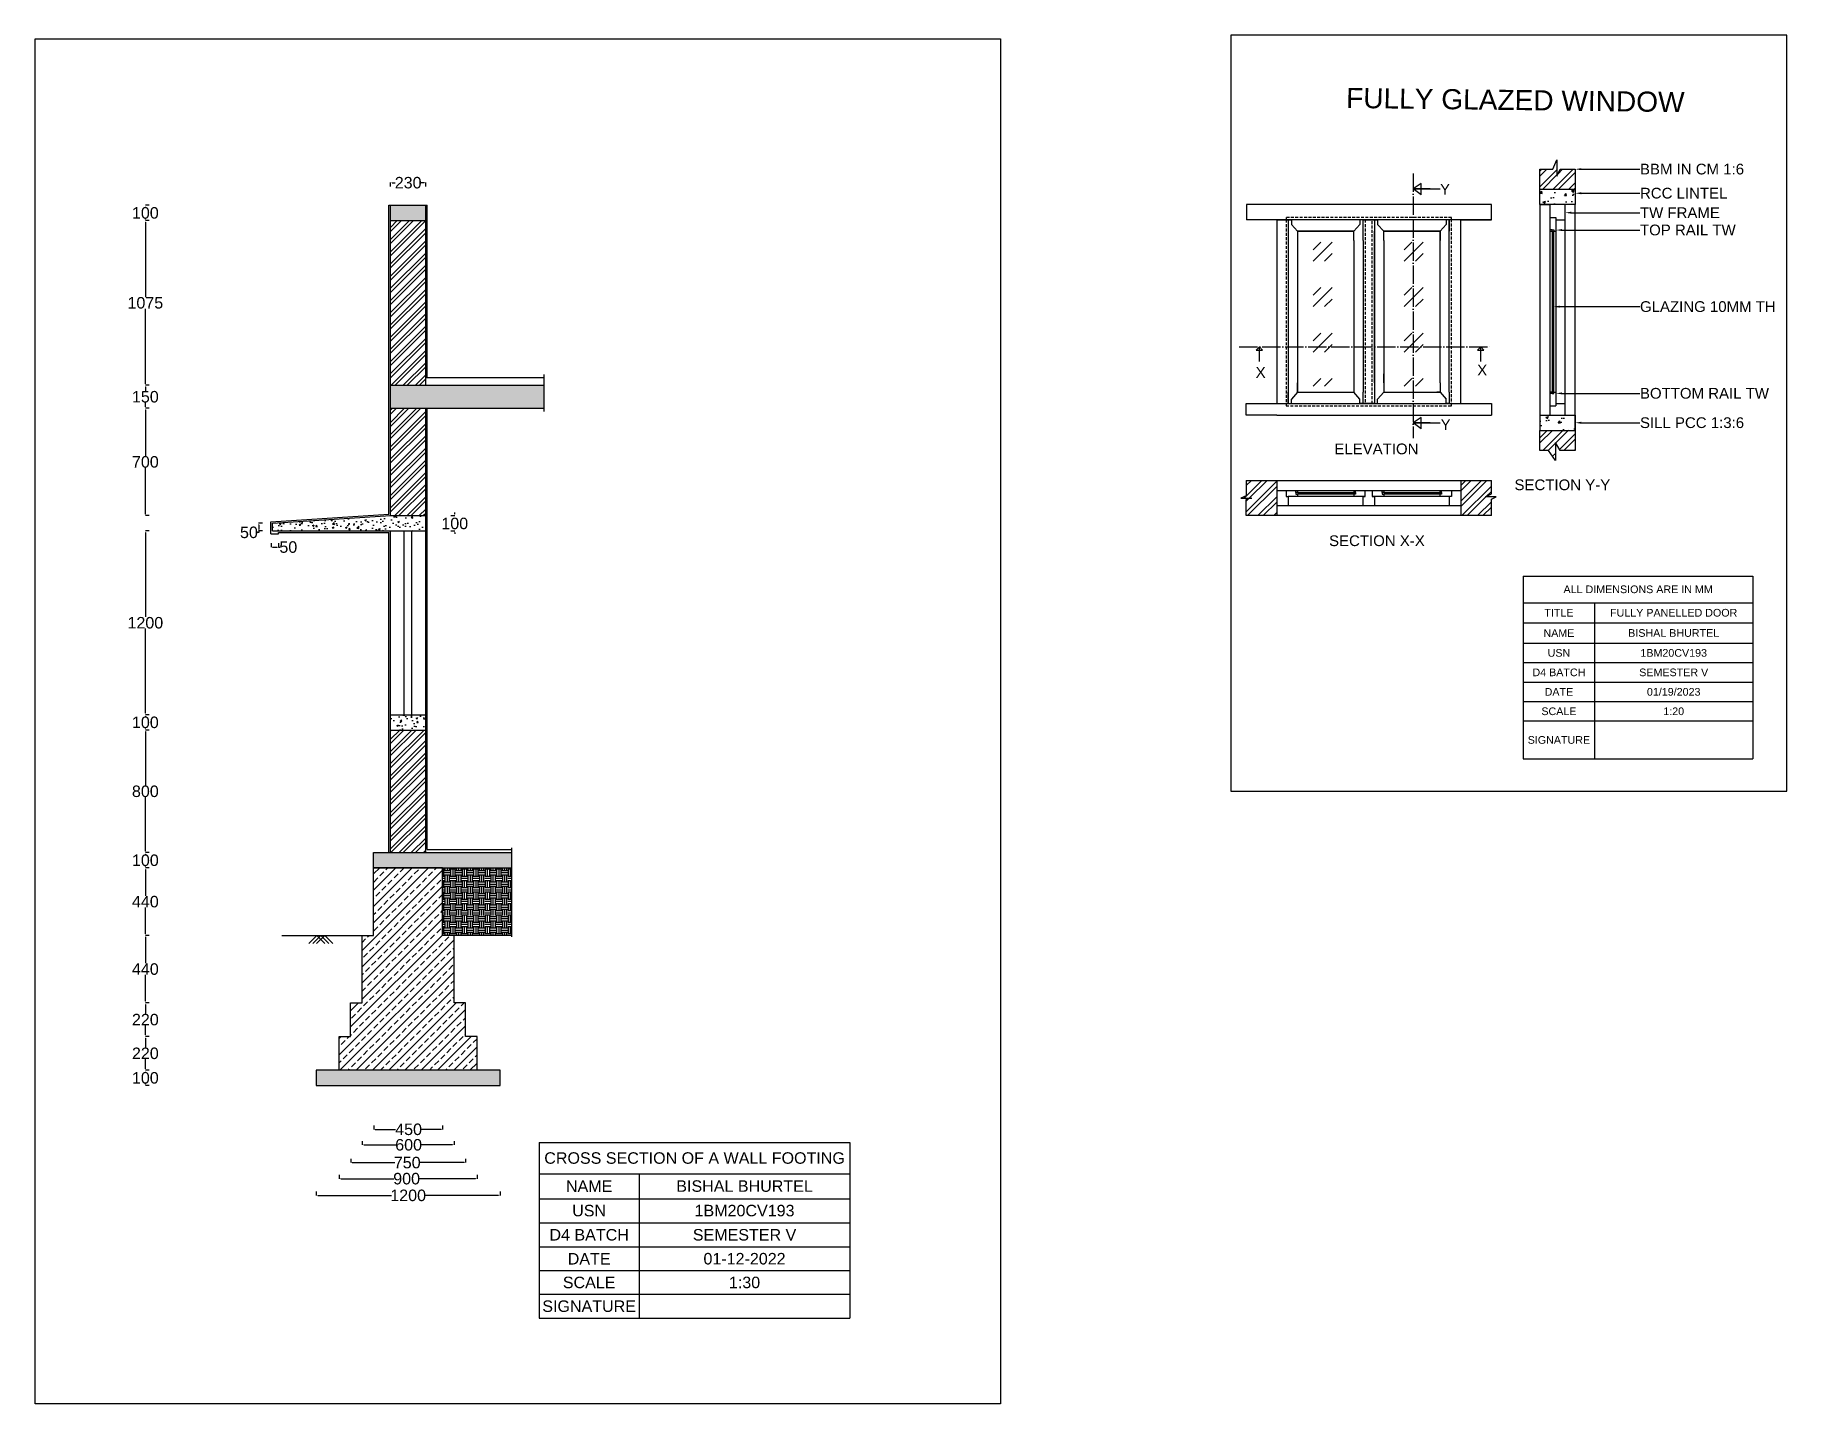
# Model space of a CAD drawing. Header units: inches. Extents: x 448145 to 618619, y -64863 to 148507.
# Drawn here: x 454603 to 466035, y 137171 to 146105 of the extents above; entities that cross this region are included whole.
import ezdxf
from ezdxf import colors
from ezdxf.entities.mleader import LeaderData, LeaderLine
from ezdxf.math import Vec2, Vec3

# ---------------------------------------------------------------- set-up
doc = ezdxf.new("R2010")
doc.units = ezdxf.units.IN
doc.header["$MEASUREMENT"] = 0
doc.linetypes.add('ACAD_ISO04W100', pattern=[30, 24, -3, 0, -3])
doc.linetypes.add('HIDDEN', pattern=[9.525, 6.35, -3.175])
for name, color, linetype in [('DIM', 251, 'Continuous'), ('HATC', 250, 'Continuous'), ('PRINT', 250, 'Continuous'), ('TEXT', 5, 'Continuous')]:
    doc.layers.add(name, color=color, linetype=linetype)
doc.styles.add('Annotative', font='Arial.ttf', dxfattribs={"height": 75})
doc.styles.get("Standard").update_dxf_attribs({"font": 'Arial.ttf', "height": 75})
doc.dimstyles.new('Annotative', dxfattribs={"dimscale": 0, "dimtxt": 75, "dimasz": 10, "dimexe": 0.18, "dimexo": 0.0625, "dimgap": 0.09, "dimtad": 0, "dimtih": 1, "dimtoh": 1, "dimdec": 0, "dimzin": 0, "dimdsep": 46, "dimtxsty": 'Annotative', "dimcen": 0.09, "dimadec": 0, "dimazin": 0, "dimtfac": 1, "dimtdec": 0, "dimtofl": 0, "dimtmove": 0, "dimatfit": 3, "dimfxl": 0, "dimtolj": 1, "dimtzin": 0, "dimarcsym": 0})
pattern_1 = [(50, (0, 0), (107.589027, -9.41282), [11.25, -123.75]), (355, (0, 0), (-20.8127, 112.82882), [9, -99]), (100.451444, (8.97, -0.78), (86.776327, 103.415999), [9.56103, -105.171317]), (46.1842, (0, 30), (160.0862, -24.827892), [16.875, -185.625]), (96.635635, (13.34, 27.93), (140.19929, 146.11779), [14.34155, -157.757064]), (351.184164, (0, 30), (140.19929, 146.11779), [13.5, -148.5]), (21, (15, 22.5), (89.536058, -60.392834), [11.25, -123.75]), (326, (15, 22.5), (36.4973, 108.772507), [9, -99]), (71.451445, (22.46, 17.47), (126.033357, 48.379673), [9.561029, -105.171317]), (37.5, (0, 0), (1.8239783, 49.934078), [0, -97.8, 0, -100.5, 0, -99.375]), (7.5, (0, 0), (39.4604306, 59.161757), [0, -57.3, 0, -95.55, 0, -37.875]), (327.5, (-33.45, 0), (80.0733654, -3.3832308), [0, -37.5, 0, -117, 0, -155.25]), (317.5, (-48.45, 0), (87.477925, 15.015747), [0, -48.75, 0, -77.7, 0, -110.25])]

msp = doc.modelspace()

# ---------------------------------------------------------------- texts
at = {"layer": 'PRINT'}
msp.add_text('FULLY GLAZED WINDOW', height=131.12827, rotation=359.2824576, dxfattribs=at).set_placement((463158.084, 145629.32))
at = {"layer": 'PRINT', "char_height": 70, "attachment_point": 1}
for s, width, heights, insert in [('Y', 164.57371, [0], (463771.435, 145133.827)), ('X', 164.57371, [0], (462568.437, 143937.799)), ('X', 164.57371, [0], (464014.039, 143953.306)), ('Y', 164.57371, [0], (463775.453, 143597.984)), ('ELEVATION', 164.57371, [0], (463081.881, 143439.126)), ('SECTION Y-Y', 700.99541, [72.435], (464257.261, 143204.661)), ('SECTION X-X', 876.87138, [0], (463047.257, 142839.694))]:
    msp.add_mtext_dynamic_manual_height_columns(s, width=width, gutter_width=12.5, heights=heights, dxfattribs=dict(at, insert=insert))

# ---------------------------------------------------------------- blocks, each defined once
blk = doc.blocks.new('*D4')
at = {"layer": 'Defpoints', "color": 0}
for p in [(456813, 140229), (457263, 140229), (457263, 138963)]:
    blk.add_point(p, dxfattribs=at)
at = {"layer": 'DIM', "color": 0, "lineweight": -2}
for p, q in [((456813, 138988), (456813, 138963)), ((456823, 138963), (456956, 138963)), ((457253, 138963), (457125, 138963)), ((457263, 138988), (457263, 138963))]:
    blk.add_line(p, q, dxfattribs=at)
at = {"layer": 'DIM', "color": 0}
for points in [[(456823, 138965), (456823, 138961), (456813, 138963)], [(457253, 138965), (457253, 138961), (457263, 138963)]]:
    blk.add_solid(points, dxfattribs=at)
at = {"layer": 'DIM', "color": 0, "insert": (457041, 138963), "char_height": 75, "attachment_point": 5, "style": 'Annotative'}
blk.add_mtext('\\A1;450', dxfattribs=at)
blk = doc.blocks.new('*D5')
at = {"layer": 'Defpoints', "color": 0}
for p in [(456738, 139789), (457338, 139789), (457338, 138862)]:
    blk.add_point(p, dxfattribs=at)
at = {"layer": 'DIM', "color": 0, "lineweight": -2}
for p, q in [((456738, 138887), (456738, 138862)), ((456748, 138862), (456958, 138862)), ((457328, 138862), (457124, 138862)), ((457338, 138887), (457338, 138862))]:
    blk.add_line(p, q, dxfattribs=at)
at = {"layer": 'DIM', "color": 0}
for points in [[(456748, 138864), (456748, 138860), (456738, 138862)], [(457328, 138864), (457328, 138860), (457338, 138862)]]:
    blk.add_solid(points, dxfattribs=at)
at = {"layer": 'DIM', "color": 0, "insert": (457041, 138862), "char_height": 75, "attachment_point": 5, "style": 'Annotative'}
blk.add_mtext('\\A1;600', dxfattribs=at)
blk = doc.blocks.new('*D6')
at = {"layer": 'Defpoints', "color": 0}
for p in [(456663, 139569), (457413, 139569), (457413, 138746)]:
    blk.add_point(p, dxfattribs=at)
at = {"layer": 'DIM', "color": 0, "lineweight": -2}
for p, q in [((456663, 138771), (456663, 138746)), ((456673, 138746), (456950, 138746)), ((457403, 138746), (457115, 138746)), ((457413, 138771), (457413, 138746))]:
    blk.add_line(p, q, dxfattribs=at)
at = {"layer": 'DIM', "color": 0}
for points in [[(456673, 138748), (456673, 138744), (456663, 138746)], [(457403, 138748), (457403, 138744), (457413, 138746)]]:
    blk.add_solid(points, dxfattribs=at)
at = {"layer": 'DIM', "color": 0, "insert": (457032, 138746), "char_height": 75, "attachment_point": 5, "style": 'Annotative'}
blk.add_mtext('\\A1;750', dxfattribs=at)
blk = doc.blocks.new('*D7')
at = {"layer": 'Defpoints', "color": 0}
for p in [(456588, 139349), (457488, 139349), (457488, 138641)]:
    blk.add_point(p, dxfattribs=at)
at = {"layer": 'DIM', "color": 0, "lineweight": -2}
for p, q in [((456588, 138666), (456588, 138641)), ((456598, 138641), (456945, 138641)), ((457478, 138641), (457111, 138641)), ((457488, 138666), (457488, 138641))]:
    blk.add_line(p, q, dxfattribs=at)
at = {"layer": 'DIM', "color": 0}
for points in [[(456598, 138643), (456598, 138639), (456588, 138641)], [(457478, 138643), (457478, 138639), (457488, 138641)]]:
    blk.add_solid(points, dxfattribs=at)
at = {"layer": 'DIM', "color": 0, "insert": (457028, 138641), "char_height": 75, "attachment_point": 5, "style": 'Annotative'}
blk.add_mtext('\\A1;900', dxfattribs=at)
blk = doc.blocks.new('*D8')
at = {"layer": 'Defpoints', "color": 0}
for p in [(456438, 139249), (457638, 139249), (457638, 138532)]:
    blk.add_point(p, dxfattribs=at)
at = {"layer": 'DIM', "color": 0, "lineweight": -2}
for p, q in [((456438, 138557), (456438, 138531)), ((456448, 138532), (456929, 138532)), ((457628, 138532), (457146, 138532)), ((457638, 138557), (457638, 138531))]:
    blk.add_line(p, q, dxfattribs=at)
at = {"layer": 'DIM', "color": 0}
for points in [[(456448, 138533), (456448, 138530), (456438, 138532)], [(457628, 138533), (457628, 138530), (457638, 138532)]]:
    blk.add_solid(points, dxfattribs=at)
at = {"layer": 'DIM', "color": 0, "insert": (457038, 138532), "char_height": 75, "attachment_point": 5, "style": 'Annotative'}
blk.add_mtext('\\A1;1200', dxfattribs=at)
blk = doc.blocks.new('*D9')
at = {"layer": 'Defpoints', "color": 0}
for p in [(455323, 139349), (456438, 139349), (456438, 139249)]:
    blk.add_point(p, dxfattribs=at)
at = {"layer": 'DIM', "color": 0, "lineweight": -2}
for p, q in [((455348, 139349), (455323, 139349)), ((455323, 139339), (455323, 139338)), ((455323, 139259), (455323, 139261)), ((455348, 139249), (455323, 139249))]:
    blk.add_line(p, q, dxfattribs=at)
at = {"layer": 'DIM', "color": 0}
for points in [[(455322, 139339), (455325, 139339), (455323, 139349)], [(455322, 139259), (455325, 139259), (455323, 139249)]]:
    blk.add_solid(points, dxfattribs=at)
at = {"layer": 'DIM', "color": 0, "insert": (455323, 139299), "char_height": 75, "attachment_point": 5, "style": 'Annotative'}
blk.add_mtext('\\A1;100', dxfattribs=at)
blk = doc.blocks.new('*D10')
at = {"layer": 'Defpoints', "color": 0}
for p in [(455323, 139569), (456588, 139569), (456588, 139349)]:
    blk.add_point(p, dxfattribs=at)
at = {"layer": 'DIM', "color": 0, "lineweight": -2}
for p, q in [((455348, 139569), (455323, 139569)), ((455323, 139559), (455323, 139498)), ((455323, 139359), (455323, 139421)), ((455348, 139349), (455323, 139349))]:
    blk.add_line(p, q, dxfattribs=at)
at = {"layer": 'DIM', "color": 0}
for points in [[(455322, 139559), (455325, 139559), (455323, 139569)], [(455322, 139359), (455325, 139359), (455323, 139349)]]:
    blk.add_solid(points, dxfattribs=at)
at = {"layer": 'DIM', "color": 0, "insert": (455323, 139459), "char_height": 75, "attachment_point": 5, "style": 'Annotative'}
blk.add_mtext('\\A1;220', dxfattribs=at)
blk = doc.blocks.new('*D11')
at = {"layer": 'Defpoints', "color": 0}
for p in [(455323, 139789), (456663, 139789), (456663, 139569)]:
    blk.add_point(p, dxfattribs=at)
at = {"layer": 'DIM', "color": 0, "lineweight": -2}
for p, q in [((455348, 139789), (455323, 139789)), ((455323, 139779), (455323, 139718)), ((455323, 139579), (455323, 139641)), ((455348, 139569), (455323, 139569))]:
    blk.add_line(p, q, dxfattribs=at)
at = {"layer": 'DIM', "color": 0}
for points in [[(455322, 139779), (455325, 139779), (455323, 139789)], [(455322, 139579), (455325, 139579), (455323, 139569)]]:
    blk.add_solid(points, dxfattribs=at)
at = {"layer": 'DIM', "color": 0, "insert": (455323, 139679), "char_height": 75, "attachment_point": 5, "style": 'Annotative'}
blk.add_mtext('\\A1;220', dxfattribs=at)
blk = doc.blocks.new('*D12')
at = {"layer": 'Defpoints', "color": 0}
for p in [(455323, 140669), (456813, 140669), (456813, 140229)]:
    blk.add_point(p, dxfattribs=at)
at = {"layer": 'DIM', "color": 0, "lineweight": -2}
for p, q in [((455348, 140669), (455323, 140669)), ((455323, 140659), (455323, 140488)), ((455323, 140239), (455323, 140411)), ((455348, 140229), (455323, 140229))]:
    blk.add_line(p, q, dxfattribs=at)
at = {"layer": 'DIM', "color": 0}
for points in [[(455322, 140659), (455325, 140659), (455323, 140669)], [(455322, 140239), (455325, 140239), (455323, 140229)]]:
    blk.add_solid(points, dxfattribs=at)
at = {"layer": 'DIM', "color": 0, "insert": (455323, 140449), "char_height": 75, "attachment_point": 5, "style": 'Annotative'}
blk.add_mtext('\\A1;440', dxfattribs=at)
blk = doc.blocks.new('*D13')
at = {"layer": 'Defpoints', "color": 0}
for p in [(455323, 140769), (456813, 140769), (456813, 140669)]:
    blk.add_point(p, dxfattribs=at)
at = {"layer": 'DIM', "color": 0, "lineweight": -2}
for p, q in [((455348, 140769), (455323, 140769)), ((455323, 140759), (455323, 140758)), ((455323, 140679), (455323, 140681)), ((455348, 140669), (455323, 140669))]:
    blk.add_line(p, q, dxfattribs=at)
at = {"layer": 'DIM', "color": 0}
for points in [[(455322, 140759), (455325, 140759), (455323, 140769)], [(455322, 140679), (455325, 140679), (455323, 140669)]]:
    blk.add_solid(points, dxfattribs=at)
at = {"layer": 'DIM', "color": 0, "insert": (455323, 140719), "char_height": 75, "attachment_point": 5, "style": 'Annotative'}
blk.add_mtext('\\A1;100', dxfattribs=at)
blk = doc.blocks.new('*D14')
at = {"layer": 'Defpoints', "color": 0}
for p in [(456923, 141569), (455323, 140769), (456923, 140769)]:
    blk.add_point(p, dxfattribs=at)
at = {"layer": 'DIM', "color": 0, "lineweight": -2}
for p, q in [((455348, 141569), (455323, 141569)), ((455323, 141559), (455323, 141208)), ((455323, 140779), (455323, 141131)), ((455348, 140769), (455323, 140769))]:
    blk.add_line(p, q, dxfattribs=at)
at = {"layer": 'DIM', "color": 0}
for points in [[(455322, 141559), (455325, 141559), (455323, 141569)], [(455322, 140779), (455325, 140779), (455323, 140769)]]:
    blk.add_solid(points, dxfattribs=at)
at = {"layer": 'DIM', "color": 0, "insert": (455323, 141169), "char_height": 75, "attachment_point": 5, "style": 'Annotative'}
blk.add_mtext('\\A1;800', dxfattribs=at)
blk = doc.blocks.new('*D15')
at = {"layer": 'Defpoints', "color": 0}
for p in [(455323, 141669), (456923, 141669), (456923, 141569)]:
    blk.add_point(p, dxfattribs=at)
at = {"layer": 'DIM', "color": 0, "lineweight": -2}
for p, q in [((455348, 141669), (455323, 141669)), ((455323, 141659), (455323, 141658)), ((455323, 141579), (455323, 141581)), ((455348, 141569), (455323, 141569))]:
    blk.add_line(p, q, dxfattribs=at)
at = {"layer": 'DIM', "color": 0}
for points in [[(455322, 141659), (455325, 141659), (455323, 141669)], [(455322, 141579), (455325, 141579), (455323, 141569)]]:
    blk.add_solid(points, dxfattribs=at)
at = {"layer": 'DIM', "color": 0, "insert": (455323, 141619), "char_height": 75, "attachment_point": 5, "style": 'Annotative'}
blk.add_mtext('\\A1;100', dxfattribs=at)
blk = doc.blocks.new('*D16')
at = {"layer": 'Defpoints', "color": 0}
for p in [(455323, 142869), (456923, 142869), (456923, 141669)]:
    blk.add_point(p, dxfattribs=at)
at = {"layer": 'DIM', "color": 0, "lineweight": -2}
for p, q in [((455348, 142869), (455323, 142869)), ((455323, 142859), (455323, 142308)), ((455323, 141679), (455323, 142231)), ((455348, 141669), (455323, 141669))]:
    blk.add_line(p, q, dxfattribs=at)
at = {"layer": 'DIM', "color": 0}
for points in [[(455322, 142859), (455325, 142859), (455323, 142869)], [(455322, 141679), (455325, 141679), (455323, 141669)]]:
    blk.add_solid(points, dxfattribs=at)
at = {"layer": 'DIM', "color": 0, "insert": (455323, 142269), "char_height": 75, "attachment_point": 5, "style": 'Annotative'}
blk.add_mtext('\\A1;1200', dxfattribs=at)
blk = doc.blocks.new('*D17')
at = {"layer": 'Defpoints', "color": 0}
for p in [(455323, 143669), (456923, 143669), (456923, 142969)]:
    blk.add_point(p, dxfattribs=at)
at = {"layer": 'DIM', "color": 0, "lineweight": -2}
for p, q in [((455348, 143669), (455323, 143669)), ((455323, 143659), (455323, 143358)), ((455323, 142979), (455323, 143281)), ((455348, 142969), (455323, 142969))]:
    blk.add_line(p, q, dxfattribs=at)
at = {"layer": 'DIM', "color": 0}
for points in [[(455322, 143659), (455325, 143659), (455323, 143669)], [(455322, 142979), (455325, 142979), (455323, 142969)]]:
    blk.add_solid(points, dxfattribs=at)
at = {"layer": 'DIM', "color": 0, "insert": (455323, 143319), "char_height": 75, "attachment_point": 5, "style": 'Annotative'}
blk.add_mtext('\\A1;700', dxfattribs=at)
blk = doc.blocks.new('*D18')
at = {"layer": 'Defpoints', "color": 0}
for p in [(455323, 143819), (456923, 143819), (456923, 143669)]:
    blk.add_point(p, dxfattribs=at)
at = {"layer": 'DIM', "color": 0, "lineweight": -2}
for p, q in [((455348, 143819), (455323, 143819)), ((455323, 143809), (455323, 143783)), ((455323, 143679), (455323, 143706)), ((455348, 143669), (455323, 143669))]:
    blk.add_line(p, q, dxfattribs=at)
at = {"layer": 'DIM', "color": 0}
for points in [[(455322, 143809), (455325, 143809), (455323, 143819)], [(455322, 143679), (455325, 143679), (455323, 143669)]]:
    blk.add_solid(points, dxfattribs=at)
at = {"layer": 'DIM', "color": 0, "insert": (455323, 143744), "char_height": 75, "attachment_point": 5, "style": 'Annotative'}
blk.add_mtext('\\A1;150', dxfattribs=at)
blk = doc.blocks.new('*D19')
at = {"layer": 'Defpoints', "color": 0}
for p in [(455323, 144894), (456923, 144894), (456923, 143819)]:
    blk.add_point(p, dxfattribs=at)
at = {"layer": 'DIM', "color": 0, "lineweight": -2}
for p, q in [((455348, 144894), (455323, 144894)), ((455323, 144884), (455323, 144395)), ((455323, 143829), (455323, 144319)), ((455348, 143819), (455323, 143819))]:
    blk.add_line(p, q, dxfattribs=at)
at = {"layer": 'DIM', "color": 0}
for points in [[(455322, 144884), (455325, 144884), (455323, 144894)], [(455322, 143829), (455325, 143829), (455323, 143819)]]:
    blk.add_solid(points, dxfattribs=at)
at = {"layer": 'DIM', "color": 0, "insert": (455323, 144357), "char_height": 75, "attachment_point": 5, "style": 'Annotative'}
blk.add_mtext('\\A1;1075', dxfattribs=at)
blk = doc.blocks.new('*D20')
at = {"layer": 'Defpoints', "color": 0}
for p in [(455323, 144994), (456923, 144994), (456923, 144894)]:
    blk.add_point(p, dxfattribs=at)
at = {"layer": 'DIM', "color": 0, "lineweight": -2}
for p, q in [((455348, 144994), (455323, 144994)), ((455323, 144984), (455323, 144983)), ((455323, 144904), (455323, 144906)), ((455348, 144894), (455323, 144894))]:
    blk.add_line(p, q, dxfattribs=at)
at = {"layer": 'DIM', "color": 0}
for points in [[(455322, 144984), (455325, 144984), (455323, 144994)], [(455322, 144904), (455325, 144904), (455323, 144894)]]:
    blk.add_solid(points, dxfattribs=at)
at = {"layer": 'DIM', "color": 0, "insert": (455323, 144944), "char_height": 75, "attachment_point": 5, "style": 'Annotative'}
blk.add_mtext('\\A1;100', dxfattribs=at)
blk = doc.blocks.new('*D21')
at = {"layer": 'Defpoints', "color": 0}
for p in [(457153, 142969), (457153, 142869), (457342, 142869)]:
    blk.add_point(p, dxfattribs=at)
at = {"layer": 'DIM', "color": 0, "lineweight": -2}
for p, q in [((457317, 142969), (457342, 142969)), ((457342, 142979), (457342, 142989)), ((457317, 142869), (457342, 142869)), ((457342, 142859), (457342, 142849))]:
    blk.add_line(p, q, dxfattribs=at)
at = {"layer": 'DIM', "color": 0}
for points in [[(457340, 142979), (457343, 142979), (457342, 142969)], [(457340, 142859), (457343, 142859), (457342, 142869)]]:
    blk.add_solid(points, dxfattribs=at)
at = {"layer": 'DIM', "color": 0, "insert": (457342, 142917), "char_height": 75, "attachment_point": 5, "style": 'Annotative'}
blk.add_mtext('\\A1;100', dxfattribs=at)
blk = doc.blocks.new('*D22')
at = {"layer": 'Defpoints', "color": 0}
for p in [(457153, 145141), (456923, 144994), (457153, 144994)]:
    blk.add_point(p, dxfattribs=at)
at = {"layer": 'DIM', "color": 0, "lineweight": -2}
for p, q in [((456923, 145116), (456923, 145142)), ((456933, 145141), (456954, 145141)), ((457143, 145141), (457121, 145141)), ((457153, 145116), (457153, 145142))]:
    blk.add_line(p, q, dxfattribs=at)
at = {"layer": 'DIM', "color": 0}
for points in [[(456933, 145143), (456933, 145140), (456923, 145141)], [(457143, 145143), (457143, 145140), (457153, 145141)]]:
    blk.add_solid(points, dxfattribs=at)
at = {"layer": 'DIM', "color": 0, "insert": (457038, 145141), "char_height": 75, "attachment_point": 5, "style": 'Annotative'}
blk.add_mtext('\\A1;230', dxfattribs=at)
blk = doc.blocks.new('*T3')
at = {"layer": 'TEXT', "color": 0, "linetype": 'ByBlock', "lineweight": -2}
for p, q in [((0, 0), (2028, 0)), ((0, 0), (0, -1146)), ((2028, 0), (2028, -1146)), ((0, -204), (2028, -204)), ((652, -204), (652, -1146)), ((0, -367), (2028, -367)), ((0, -524), (2028, -524)), ((0, -682), (2028, -682)), ((0, -836), (2028, -836)), ((0, -991), (2028, -991)), ((0, -1146), (2028, -1146))]:
    blk.add_line(p, q, dxfattribs=at)
at = {"layer": 'TEXT', "color": 0, "char_height": 75, "attachment_point": 5}
for s, insert, width in [('CROSS SECTION OF A WALL FOOTING', (1014, -102), 2027.44), ('NAME', (326, -285), 651.95), ('BISHAL BHURTEL', (1340, -285), 1375.37), ('USN', (326, -445), 651.95), ('1BM20CV193', (1340, -445), 1375.37), ('D4 BATCH', (326, -603), 651.95), ('SEMESTER V', (1340, -603), 1375.37), ('DATE ', (326, -759), 651.95), ('01-12-2022', (1340, -759), 1375.37), ('SCALE', (326, -914), 651.95), ('1:30', (1340, -914), 1375.37), ('SIGNATURE', (326, -1069), 651.95)]:
    blk.add_mtext(s, dxfattribs=dict(at, insert=insert, width=width))
blk = doc.blocks.new('*D23')
at = {"layer": 'Defpoints', "color": 0}
for p in [(456738, 140229), (455323, 139789), (456738, 139789)]:
    blk.add_point(p, dxfattribs=at)
at = {"layer": 'DIM', "color": 0, "lineweight": -2}
for p, q in [((455348, 140229), (455323, 140229)), ((455323, 140219), (455323, 140048)), ((455323, 139799), (455323, 139971)), ((455348, 139789), (455323, 139789))]:
    blk.add_line(p, q, dxfattribs=at)
at = {"layer": 'DIM', "color": 0}
for points in [[(455322, 140219), (455325, 140219), (455323, 140229)], [(455322, 139799), (455325, 139799), (455323, 139789)]]:
    blk.add_solid(points, dxfattribs=at)
at = {"layer": 'DIM', "color": 0, "insert": (455323, 140009), "char_height": 75, "attachment_point": 5, "style": 'Annotative'}
blk.add_mtext('\\A1;440', dxfattribs=at)
blk = doc.blocks.new('*D24')
at = {"layer": 'Defpoints', "color": 0}
for p in [(456153, 142919), (456063, 142869), (456153, 142869)]:
    blk.add_point(p, dxfattribs=at)
at = {"layer": 'DIM', "color": 0, "lineweight": -2}
for p, q in [((456088, 142919), (456062, 142919)), ((456063, 142909), (456063, 142879)), ((456063, 142859), (456053, 142859)), ((456088, 142869), (456062, 142869)), ((456063, 142869), (456063, 142859))]:
    blk.add_line(p, q, dxfattribs=at)
at = {"layer": 'DIM', "color": 0}
for points in [[(456061, 142909), (456064, 142909), (456063, 142919)], [(456061, 142879), (456064, 142879), (456063, 142869)]]:
    blk.add_solid(points, dxfattribs=at)
at = {"layer": 'DIM', "color": 0, "insert": (455999, 142859), "char_height": 75, "attachment_point": 5, "style": 'Annotative'}
blk.add_mtext('\\A1;50', dxfattribs=at)
blk = doc.blocks.new('*D25')
at = {"layer": 'Defpoints', "color": 0}
for p in [(456143, 142849), (456193, 142849), (456193, 142763)]:
    blk.add_point(p, dxfattribs=at)
at = {"layer": 'DIM', "color": 0, "lineweight": -2}
for p, q in [((456143, 142788), (456143, 142763)), ((456193, 142788), (456193, 142763)), ((456153, 142763), (456183, 142763)), ((456193, 142763), (456203, 142763))]:
    blk.add_line(p, q, dxfattribs=at)
at = {"layer": 'DIM', "color": 0}
for points in [[(456153, 142765), (456153, 142761), (456143, 142763)], [(456183, 142765), (456183, 142761), (456193, 142763)]]:
    blk.add_solid(points, dxfattribs=at)
at = {"layer": 'DIM', "color": 0, "insert": (456256, 142763), "char_height": 75, "attachment_point": 5, "style": 'Annotative'}
blk.add_mtext('\\A1;50', dxfattribs=at)
blk = doc.blocks.new('*T29')
at = {"layer": 'PRINT', "color": 0, "linetype": 'ByBlock', "lineweight": -2}
for p, q in [((0, 0), (1499, 0)), ((0, 0), (0, -1194)), ((1499, 0), (1499, -1194)), ((0, -174), (1499, -174)), ((465, -174), (465, -1194)), ((0, -306), (1499, -306)), ((0, -438), (1499, -438)), ((0, -565), (1499, -565)), ((0, -692), (1499, -692)), ((0, -819), (1499, -819)), ((0, -946), (1499, -946)), ((0, -1194), (1499, -1194))]:
    blk.add_line(p, q, dxfattribs=at)
at = {"layer": 'PRINT', "color": 0, "char_height": 50, "attachment_point": 5}
for s, insert, width in [('{\\fArial|b0|i0|c0|p0;\\C256;ALL DIMENSIONS ARE IN MM}', (750, -87), 1499.03), ('TITLE', (233, -240), 465.13), ('FULLY PANELLED DOOR', (982, -240), 1033.78), ('NAME', (233, -372), 465.13), ('BISHAL BHURTEL', (982, -372), 1033.78), ('1BM20CV193', (982, -502), 1033.78), ('SEMESTER V', (982, -629), 1033.78), ('01/19/2023', (982, -756), 1033.78), ('1:20', (982, -883), 1033.78)]:
    blk.add_mtext(s, dxfattribs=dict(at, insert=insert, width=width))
at = {"layer": 'PRINT', "color": 0, "char_height": 50, "width": 465.13, "attachment_point": 5, "style": 'Annotative'}
for s, insert in [('USN', (233, -502)), ('D4 BATCH', (233, -629)), ('DATE', (233, -756)), ('SCALE', (233, -883)), ('SIGNATURE', (233, -1070))]:
    blk.add_mtext(s, dxfattribs=dict(at, insert=insert))

# ---------------------------------------------------------------- dimensions: what is measured, and where the dimension line sits
at = {"layer": 'DIM'}
for base, p1, p2, picture, middle in [((457152.759, 145141.325), (456922.759, 144994.444), (457152.759, 144994.444), '*D22', (457037.759, 145141.325)), ((456192.759, 142762.994), (456142.759, 142849.444), (456192.759, 142849.444), '*D25', (456256.438, 142762.994)), ((457637.759, 138531.654), (456437.759, 139249.444), (457637.759, 139249.444), '*D8', (457037.759, 138531.654))]:
    dim = msp.add_linear_dim(base=base, p1=p1, p2=p2, dimstyle='Annotative', override={"dimscale": 0, "dimtix": 0, "dimtofl": 0, "dimtmove": 0, "dimatfit": 3}, dxfattribs=at)
    dim.commit()
    dim.dimension.update_dxf_attribs({"geometry": picture, "text_midpoint": middle})
for base, p1, p2, picture, middle in [((455323.3, 144994.444), (456922.759, 144894.444), (456922.759, 144994.444), '*D20', (455323.3, 144944.444)), ((455323.3, 144894.444), (456922.759, 143819.444), (456922.759, 144894.444), '*D19', (455323.3, 144356.944)), ((455323.3, 143819.444), (456922.759, 143669.444), (456922.759, 143819.444), '*D18', (455323.3, 143744.444)), ((455323.3, 143669.444), (456922.759, 142969.444), (456922.759, 143669.444), '*D17', (455323.3, 143319.444)), ((456062.564, 142869.444), (456152.759, 142919.444), (456152.759, 142869.444), '*D24', (455998.885, 142859.444)), ((455323.3, 142869.444), (456922.759, 141669.444), (456922.759, 142869.444), '*D16', (455323.3, 142269.444)), ((455323.3, 141669.444), (456922.759, 141569.444), (456922.759, 141669.444), '*D15', (455323.3, 141619.444)), ((455323.3, 140769.444), (456922.759, 141569.444), (456922.759, 140769.444), '*D14', (455323.3, 141169.444)), ((455323.3, 140769.444), (456812.759, 140669.444), (456812.759, 140769.444), '*D13', (455323.3, 140719.444)), ((455323.3, 139789.444), (456737.759, 140229.444), (456737.759, 139789.444), '*D23', (455323.3, 140009.444)), ((455323.3, 139789.444), (456662.759, 139569.444), (456662.759, 139789.444), '*D11', (455323.3, 139679.444)), ((455323.3, 139569.444), (456587.759, 139349.444), (456587.759, 139569.444), '*D10', (455323.3, 139459.444)), ((455323.3, 139349.444), (456437.759, 139249.444), (456437.759, 139349.444), '*D9', (455323.3, 139299.444))]:
    dim = msp.add_linear_dim(base=base, p1=p1, p2=p2, angle=90, dimstyle='Annotative', override={"dimscale": 0, "dimtix": 0, "dimtofl": 0, "dimtmove": 0, "dimatfit": 3}, dxfattribs=at)
    dim.commit()
    dim.dimension.update_dxf_attribs({"geometry": picture, "text_midpoint": middle})
for base, p1, p2, angle, picture, middle, dimtype in [((457341.723, 142869.444), (457152.759, 142969.444), (457152.759, 142869.444), 90, '*D21', (457341.723, 142917.374), 160), ((457262.761, 138962.846), (456812.759, 140229.444), (457262.758, 140229.445), 0.000116, '*D4', (457040.691, 138962.845), 161), ((457337.76, 138861.837), (456737.759, 139789.444), (457337.758, 139789.445), 0.000087, '*D5', (457040.691, 138861.837), 161), ((457412.759, 138746.099), (456662.759, 139569.444), (457412.758, 139569.445), 0.0000696, '*D6', (457032.268, 138746.098), 161)]:
    dim = msp.add_linear_dim(base=base, p1=p1, p2=p2, angle=angle, dimstyle='Annotative', override={"dimscale": 0, "dimtix": 0, "dimtofl": 0, "dimtmove": 0, "dimatfit": 3}, dxfattribs=at)
    dim.commit()
    dim.dimension.update_dxf_attribs({"geometry": picture, "text_midpoint": middle, "dimtype": dimtype})
dim = msp.add_aligned_dim(p1=(456812.759, 140229.444), p2=(456812.758, 140669.445), distance=1489.459, dimstyle='Annotative', override={"dimscale": 0, "dimtix": 0, "dimtofl": 0, "dimtmove": 0, "dimatfit": 3}, dxfattribs=at)
dim.commit()
dim.dimension.update_dxf_attribs({"geometry": '*D12', "text_midpoint": (455323.3, 140449.445)})
dim = msp.add_linear_dim(base=(457487.758, 138640.881), p1=(456587.759, 139349.444), p2=(457487.758, 139349.444), dimstyle='Annotative', override={"dimscale": 0, "dimtix": 0, "dimtofl": 0, "dimtmove": 0, "dimatfit": 3}, dxfattribs=at)
dim.commit()
dim.dimension.update_dxf_attribs({"geometry": '*D7', "text_midpoint": (457028.056, 138640.881), "dimtype": 160})

# ---------------------------------------------------------------- hatches: boundary and pattern name
h = msp.add_hatch()
h.set_pattern_fill('AR-CONC', color=256, scale=15)
h.set_pattern_definition(pattern_1)
h.paths.add_polyline_path([(457152.759, 141669.444), (456922.759, 141669.444), (456922.759, 141569.444), (457152.759, 141569.444)])
at = {"layer": 'HATC'}
h = msp.add_hatch(dxfattribs=at)
h.set_pattern_fill('AR-CONC', color=256, scale=15)
h.set_pattern_definition(pattern_1)
h.paths.add_polyline_path([(457922.759, 143669.444), (457922.759, 143744.444), (457922.415, 143744.569), (457922.759, 143744.694), (457922.759, 143819.444), (456922.759, 143819.444), (456922.759, 143669.444)])
h.paths.add_polyline_path([(457712.758, 140669.445), (457712.758, 140719.195), (457712.758, 140719.445), (457712.415, 140719.57), (457712.758, 140719.695), (457712.759, 140769.444), (456812.759, 140769.444), (456812.759, 140669.445)])
h.paths.add_polyline_path([(456922.759, 144994.444), (456922.759, 144894.444), (457152.759, 144894.444), (457152.759, 144994.444)])
h.paths.add_polyline_path([(457637.759, 139249.444), (457637.759, 139349.444), (456437.759, 139349.444), (456437.759, 139249.444)])
h = msp.add_hatch(dxfattribs=at)
h.set_pattern_fill('ANSI32', color=256, scale=150)
h.paths.add_polyline_path([(456922.759, 143819.444), (457152.759, 143819.444), (457152.759, 144894.444), (456922.759, 144894.444)])
h = msp.add_hatch(dxfattribs=at)
h.set_pattern_fill('ANSI32', color=256, scale=150)
h.paths.add_polyline_path([(457152.759, 143669.444), (456922.759, 143669.444), (456922.759, 142969.444), (457152.759, 142969.444)])
h = msp.add_hatch(dxfattribs=at)
h.set_pattern_fill('AR-CONC', color=256, scale=15)
h.set_pattern_definition(pattern_1)
h.paths.add_polyline_path([(457152.759, 142969.444), (456922.759, 142969.444), (456152.759, 142919.444), (456152.759, 142869.444), (457152.759, 142869.444)])
h = msp.add_hatch(dxfattribs=at)
h.set_pattern_fill('ANSI32', color=256, scale=150)
h.paths.add_polyline_path([(457152.759, 141569.444), (456922.759, 141569.444), (456922.759, 140769.444), (457152.759, 140769.444)])
h = msp.add_hatch(dxfattribs=at)
h.set_pattern_fill('ANSI33', color=256, scale=300)
h.paths.add_polyline_path([(456812.759, 140229.444), (456737.759, 140229.444), (456737.759, 139789.444), (456662.759, 139789.444), (456662.759, 139569.444), (456587.759, 139569.444), (456587.759, 139349.444), (457487.758, 139349.444), (457487.758, 139569.445), (457412.758, 139569.445), (457412.758, 139789.445), (457337.758, 139789.445), (457337.758, 140229.445), (457262.758, 140229.445), (457262.758, 140669.445), (456812.759, 140669.445), (456812.759, 140669.444)])
h = msp.add_hatch(dxfattribs=at)
h.set_pattern_fill('EARTH', color=256, scale=150)
h.paths.add_polyline_path([(457712.758, 140449.32), (457712.414, 140449.445), (457712.758, 140449.57), (457712.758, 140669.445), (457262.758, 140669.445), (457262.758, 140229.445), (457337.758, 140229.445), (457712.757, 140229.445)])
at = {"layer": 'PRINT'}
h = msp.add_hatch(dxfattribs=at)
h.set_pattern_fill('ANSI32', color=256, scale=7.6)
h.set_pattern_definition([(45, (459501.784, 139784.35), (-51.18746, 51.18746), []), (45, (459535.91, 139784.35), (-51.18746, 51.18746), [])])
h.paths.add_polyline_path([(464524.846, 143328.843), (464524.846, 143445.905), (464555.804, 143394.617), (464653.106, 143394.617), (464653.106, 143524.617), (464423.106, 143524.617), (464423.106, 143394.617), (464479.849, 143394.617)])
h.paths.add_polyline_path([(464653.106, 145099.617), (464653.106, 145229.617), (464555.999, 145229.617), (464534.035, 145183.296), (464532.599, 145290.842), (464508.193, 145229.617), (464423.106, 145229.617), (464423.106, 145099.617)])
h.paths.add_polyline_path([(464106.376, 142968.435), (464106.376, 143076.229), (464137.241, 143090.998), (464067.979, 143090.221), (464106.376, 143110.909), (464106.376, 143198.435), (463906.376, 143198.435), (463906.376, 142968.435)])
h.paths.add_polyline_path([(462506.376, 142968.435), (462706.376, 142968.435), (462706.376, 143198.435), (462506.376, 143198.435), (462506.376, 143097.793), (462470.856, 143082.051), (462543.026, 143082.051), (462506.376, 143073.954)])
h = msp.add_hatch(dxfattribs=at)
h.set_pattern_fill('AR-CONC', color=256, scale=0.88)
h.set_pattern_definition([(50, (459230.94, 140729.8), (160.3225, -14.0264), [16.764, -184.404]), (355, (459230.94, 140729.8), (-31.0142, 168.13), [13.4112, -147.5237]), (100.4514, (459244.3, 140728.63), (129.3083, 154.1036), [14.2472, -156.7194]), (46.1842, (459230.94, 140774.5), (238.5496, -36.997), [25.146, -276.606]), (96.6356, (459250.82, 140771.42), (208.916, 217.735), [21.371, -235.079]), (351.184, (459230.94, 140774.5), (208.916, 217.735), [20.117, -221.2846]), (21, (459253.29, 140763.32), (133.4207, -89.9934), [16.764, -184.404]), (326, (459253.29, 140763.32), (54.3858, 162.0854), [13.4112, -147.5232]), (71.4514, (459264.4, 140755.83), (187.8064, 72.092), [14.2472, -156.719]), (37.5, (459230.937, 140729.797), (2.71797, 74.40843), [0, -145.735, 0, -149.7584, 0, -148.082]), (7.5, (459230.94, 140729.8), (58.8013, 88.1589), [0, -85.3846, 0, -142.3822, 0, -56.4388]), (327.5, (459181.09, 140729.797), (119.3197, -5.0413), [0, -55.88, 0, -174.3456, 0, -231.3432]), (317.5, (459158.74, 140729.8), (130.3537, 22.3753), [0, -72.644, 0, -115.7834, 0, -164.2872])])
h.paths.add_polyline_path([(464653.106, 144999.617), (464653.106, 145099.617), (464423.106, 145099.617), (464423.106, 144999.617)])
h.paths.add_polyline_path([(464423.106, 143624.617), (464423.106, 143524.617), (464653.106, 143524.617), (464653.106, 143624.617)])
h = msp.add_hatch(dxfattribs=at)
h.set_pattern_fill('GOST_GLASS', color=256, scale=35)
h.set_pattern_definition([(45, (459379.68, 140768.74), (296.985, 0), [175, -245]), (45, (459453.93, 140768.74), (296.985, 0), [70, -350]), (45, (459379.68, 140842.98), (296.985, 0), [70, -350])])
h.paths.add_polyline_path([(463226.204, 144803.558), (463226.204, 144863.558), (462858.704, 144863.558), (462858.704, 143813.558), (462878.704, 143813.558), (463226.204, 143813.558), (463226.204, 143873.558)])
h.paths.add_polyline_path([(463788.704, 144863.558), (463421.204, 144863.558), (463421.204, 144803.558), (463421.204, 143873.558), (463421.204, 143813.558), (463788.704, 143813.558), (463788.704, 143873.558)])

# ---------------------------------------------------------------- linework, layer by layer
for p, q in [((456912.759, 144994.444), (457162.759, 144994.444)), ((456912.759, 142978.816), (456912.759, 144994.444)), ((456922.759, 142969.444), (456922.759, 144994.444)), ((457152.759, 143819.444), (457152.759, 144994.444)), ((457162.759, 143869.444), (457162.759, 144994.444)), ((456922.759, 144894.444), (457152.759, 144894.444)), ((456922.759, 143819.444), (457922.759, 143819.444)), ((457152.759, 143869.444), (457922.759, 143869.444)), ((456922.759, 143669.444), (457922.759, 143669.444)), ((457152.759, 140769.444), (457152.759, 143669.444)), ((457162.759, 140789.444), (457162.759, 143669.444)), ((456142.759, 142928.816), (456912.759, 142978.816)), ((456142.759, 142849.444), (456142.759, 142928.816)), ((456152.759, 142919.444), (456922.759, 142969.444)), ((456152.759, 142869.444), (456152.759, 142919.444)), ((456922.759, 142969.444), (457152.759, 142969.444)), ((456142.759, 142849.444), (456192.759, 142849.444)), ((456152.759, 142869.444), (457152.759, 142869.444)), ((456192.759, 142859.444), (456912.759, 142859.444)), ((456192.759, 142849.444), (456192.759, 142859.444)), ((456912.759, 140769.444), (456912.759, 142859.444)), ((456922.759, 140769.444), (456922.759, 142869.444)), ((457012.759, 141669.444), (457012.759, 142869.444)), ((457062.759, 141669.444), (457062.759, 142869.444)), ((456922.759, 141669.444), (457152.759, 141669.444)), ((456922.759, 141569.444), (457152.759, 141569.444)), ((456812.759, 140669.444), (456812.759, 140769.444)), ((456812.759, 140769.444), (457712.759, 140769.444)), ((457162.759, 140789.444), (457712.759, 140789.444)), ((457262.758, 140669.445), (456812.758, 140669.445)), ((456812.758, 140669.445), (457712.758, 140669.445)), ((456812.759, 140229.444), (456812.759, 140669.444)), ((457262.758, 140229.445), (457262.758, 140669.445)), ((456212.759, 140229.444), (456812.759, 140229.444)), ((456442.32, 140229.444), (456389.287, 140176.411)), ((456467.908, 140229.444), (456414.875, 140176.411)), ((456493.551, 140229.444), (456440.518, 140176.411)), ((456442.32, 140229.444), (456495.353, 140176.411)), ((456467.908, 140229.444), (456520.941, 140176.411)), ((456493.551, 140229.444), (456546.584, 140176.411)), ((456737.759, 139789.444), (456737.759, 140229.444)), ((457712.758, 140229.445), (457262.758, 140229.445)), ((457337.758, 139789.445), (457337.758, 140229.445)), ((456662.759, 139569.444), (456662.759, 139789.444)), ((456662.759, 139789.444), (456737.759, 139789.444)), ((457412.758, 139789.445), (457337.758, 139789.445)), ((457412.758, 139569.445), (457412.758, 139789.445)), ((456587.759, 139569.444), (456662.759, 139569.444)), ((456587.759, 139349.444), (456587.759, 139569.444)), ((457487.758, 139569.445), (457412.758, 139569.445)), ((457487.758, 139349.444), (457487.758, 139569.445)), ((457637.759, 139349.444), (456437.759, 139349.444)), ((456437.759, 139349.444), (456437.759, 139249.444)), ((456437.759, 139249.444), (457637.759, 139249.444)), ((457637.759, 139249.444), (457637.759, 139349.444))]:
    msp.add_line(p, q)
msp.add_lwpolyline([(454603.223, 146081.028), (460903.223, 146081.028), (460903.223, 137171.028), (454603.223, 137171.028)], close=True)
at = {"linetype": 'Continuous'}
for points in [[(457922.759, 143889.694), (457922.759, 143744.694), (457922.415, 143744.569), (457923.102, 143744.319), (457922.759, 143744.194), (457922.759, 143649.194)], [(457712.759, 140799.695), (457712.758, 140719.695), (457712.415, 140719.57), (457713.102, 140719.32), (457712.758, 140719.195), (457712.758, 140669.265)], [(457712.758, 140669.375), (457712.758, 140449.57), (457712.414, 140449.445), (457713.101, 140449.195), (457712.758, 140449.07), (457712.757, 140219.07)]]:
    msp.add_lwpolyline(points, dxfattribs=at)
at = {"layer": 'DIM'}
for p, q in [((455323.299, 139569.459), (455323.299, 139569.892)), ((455323.299, 139569.474), (455323.299, 139569.459))]:
    msp.add_line(p, q, dxfattribs=at)
at = {"layer": 'PRINT', "linetype": 'ACAD_ISO04W100', "ltscale": 5}
for p, q in [((463596.448, 145200.771), (463596.448, 143473.99)), ((462460.138, 144070.352), (464099.206, 144070.352))]:
    msp.add_line(p, q, dxfattribs=at)
at = {"layer": 'PRINT'}
for p, q in [((464423.106, 145099.617), (464423.106, 145229.617)), ((464423.106, 145229.617), (464508.193, 145229.617)), ((464508.193, 145229.617), (464532.599, 145290.842)), ((464532.599, 145290.842), (464534.035, 145183.296)), ((464534.035, 145183.296), (464555.999, 145229.617)), ((464555.999, 145229.617), (464653.106, 145229.617)), ((464653.106, 145229.617), (464653.106, 145099.617)), ((463648.477, 145135.974), (463596.448, 145100.675)), ((463707.079, 145100.675), (463596.448, 145100.675)), ((463648.477, 145061.722), (463596.448, 145100.675)), ((463596.448, 145100.675), (463771.435, 145100.675)), ((463648.477, 145061.722), (463648.477, 145135.974)), ((464423.106, 144999.617), (464423.106, 145099.617)), ((464423.106, 145099.617), (464653.106, 145099.617)), ((464653.106, 145099.617), (464653.106, 144999.617)), ((464106.376, 144999.617), (462508.802, 144999.617)), ((464106.376, 144899.617), (464106.376, 144999.617)), ((464423.106, 144999.617), (464423.106, 143624.617)), ((464653.106, 144999.617), (464423.106, 144999.617)), ((464423.106, 144999.617), (464488.106, 144999.617)), ((464488.106, 144999.617), (464488.106, 143624.617)), ((464588.106, 143624.617), (464588.106, 144999.617)), ((464653.106, 143624.617), (464653.106, 144999.617)), ((464106.376, 144899.617), (462508.802, 144899.617)), ((462706.376, 144899.617), (462706.376, 143699.617)), ((462706.376, 144899.617), (462781.376, 144899.617)), ((462781.376, 144899.617), (462781.376, 143699.617)), ((462781.376, 144899.617), (462801.376, 144899.617)), ((462801.376, 144899.617), (462801.376, 144869.617)), ((462801.376, 144869.617), (462841.376, 144824.617)), ((463208.876, 144824.617), (463248.876, 144869.617)), ((463268.876, 144899.617), (463248.876, 144899.617)), ((463248.876, 144899.617), (463248.876, 144869.617)), ((463268.876, 144824.617), (463268.876, 144899.617)), ((463268.876, 144899.617), (463343.876, 144899.617)), ((463343.876, 144899.617), (463343.876, 144824.617)), ((463343.876, 144899.617), (463363.876, 144899.617)), ((463363.876, 144899.617), (463363.876, 144869.617)), ((463363.876, 144869.617), (463403.876, 144824.617)), ((463771.376, 144824.617), (463811.376, 144869.617)), ((463831.376, 144899.617), (463811.376, 144899.617)), ((463811.376, 144899.617), (463811.376, 144869.617)), ((463831.376, 143774.617), (463831.376, 144899.617)), ((463831.376, 144899.617), (463831.376, 144824.617)), ((463906.376, 143699.617), (463906.376, 144899.617)), ((463906.376, 144899.617), (464106.376, 144899.617)), ((464488.106, 144914.617), (464528.106, 144914.617)), ((464528.106, 144914.617), (464528.106, 144899.617)), ((464528.106, 144899.617), (464588.106, 144899.617)), ((464528.106, 144899.617), (464528.106, 143684.617)), ((463208.876, 144824.617), (462841.376, 144824.617)), ((462841.376, 144824.617), (462841.376, 143774.617)), ((462841.376, 144824.617), (462861.376, 144824.617)), ((462841.376, 144824.617), (463208.876, 144824.617)), ((463208.876, 144764.617), (463208.876, 144824.617)), ((463208.876, 144764.617), (463208.876, 143834.617)), ((463268.876, 144764.617), (463268.876, 144824.617)), ((463268.876, 144764.617), (463268.876, 143834.617)), ((463343.876, 144764.617), (463343.876, 144824.617)), ((463343.876, 144824.617), (463343.876, 143699.617)), ((463343.876, 143834.617), (463343.876, 144764.617)), ((463771.376, 144824.617), (463403.876, 144824.617)), ((463403.876, 144764.617), (463403.876, 144824.617)), ((463403.876, 144824.617), (463771.376, 144824.617)), ((463403.876, 144764.617), (463403.876, 143834.617)), ((463771.376, 144824.617), (463751.376, 144824.617)), ((463771.376, 143834.617), (463771.376, 144824.617)), ((463771.376, 144824.617), (463771.376, 144764.617)), ((464503.106, 144834.617), (464488.106, 144834.617)), ((464488.106, 144824.617), (464503.106, 144824.617)), ((464503.106, 144824.617), (464503.106, 144834.617)), ((464503.106, 144834.617), (464513.106, 144834.617)), ((464503.106, 144824.617), (464503.106, 143774.617)), ((464513.106, 144834.617), (464513.106, 144824.617)), ((464513.106, 143774.617), (464513.106, 144824.617)), ((464513.106, 144824.617), (464528.106, 144824.617)), ((462593.599, 144070.352), (462571.855, 144048.608)), ((462571.855, 144048.608), (462612.994, 144048.608)), ((462593.599, 143974.889), (462593.599, 144070.352)), ((462612.994, 144048.608), (462593.599, 144070.352)), ((464038.328, 144070.157), (464016.585, 144048.413)), ((464016.585, 144048.413), (464057.724, 144048.413)), ((464038.328, 143974.694), (464038.328, 144070.157)), ((464057.724, 144048.413), (464038.328, 144070.157)), ((462841.376, 143774.617), (462841.376, 143834.617)), ((463208.876, 143834.617), (463208.876, 143774.617)), ((463268.876, 143834.617), (463268.876, 143774.617)), ((463343.876, 143834.617), (463343.876, 143774.617)), ((463403.876, 143834.617), (463403.876, 143894.617)), ((463403.876, 143834.617), (463403.876, 143774.617)), ((463771.376, 143834.617), (463771.376, 143774.617)), ((462781.376, 143699.617), (462781.376, 143774.617)), ((462841.376, 143774.617), (462801.376, 143729.617)), ((462801.376, 143699.617), (462801.376, 143729.617)), ((462841.376, 143774.617), (462861.376, 143774.617)), ((462861.376, 143774.617), (463208.876, 143774.617)), ((463248.876, 143729.617), (463208.876, 143774.617)), ((463248.876, 143699.617), (463248.876, 143729.617)), ((463268.876, 143699.617), (463268.876, 143774.617)), ((463403.876, 143774.617), (463363.876, 143729.617)), ((463363.876, 143729.617), (463403.876, 143774.617)), ((463363.876, 143699.617), (463363.876, 143729.617)), ((463403.876, 143774.617), (463771.376, 143774.617)), ((463771.376, 143774.617), (463751.376, 143774.617)), ((463771.376, 143774.617), (463811.376, 143729.617)), ((463811.376, 143699.617), (463811.376, 143729.617)), ((463831.376, 143774.617), (463831.376, 143699.617)), ((464503.106, 143774.617), (464488.106, 143774.617)), ((464503.106, 143764.617), (464488.106, 143764.617)), ((464503.106, 143774.617), (464503.106, 143764.617)), ((464503.106, 143764.617), (464513.106, 143764.617)), ((464513.106, 143774.617), (464528.106, 143774.617)), ((464513.106, 143764.617), (464513.106, 143774.617)), ((462506.376, 143624.617), (462506.376, 143699.617)), ((462506.376, 143699.617), (462706.376, 143699.617)), ((462706.376, 143624.617), (462506.376, 143624.617)), ((462706.376, 143699.617), (462781.376, 143699.617)), ((462706.376, 143624.617), (463906.376, 143624.617)), ((462781.376, 143699.617), (463906.376, 143699.617)), ((462781.376, 143699.617), (462801.376, 143699.617)), ((462781.376, 143699.617), (462801.376, 143699.617)), ((462801.376, 143699.617), (462831.376, 143699.617)), ((463268.876, 143699.617), (463248.876, 143699.617)), ((463343.876, 143699.617), (463268.876, 143699.617)), ((463343.876, 143699.617), (463363.876, 143699.617)), ((463648.477, 143608.549), (463596.448, 143573.25)), ((463648.477, 143534.298), (463648.477, 143608.549)), ((463831.376, 143699.617), (463811.376, 143699.617)), ((463906.376, 143699.617), (464106.376, 143699.617)), ((464106.376, 143699.617), (464106.376, 143624.617)), ((464423.106, 143624.617), (464653.106, 143624.617)), ((464423.106, 143624.617), (464423.106, 143524.617)), ((464488.106, 143684.617), (464528.106, 143684.617)), ((464488.106, 143624.617), (464588.106, 143624.617)), ((464528.106, 143699.617), (464588.106, 143699.617)), ((464653.106, 143524.617), (464653.106, 143624.617)), ((464653.106, 143624.617), (464653.106, 143394.617)), ((463707.079, 143573.25), (463596.448, 143573.25)), ((463648.477, 143534.298), (463596.448, 143573.25)), ((463596.448, 143573.25), (463771.435, 143573.25)), ((464423.106, 143524.617), (464653.106, 143524.617)), ((464423.106, 143394.617), (464423.106, 143524.617)), ((464479.849, 143394.617), (464423.106, 143394.617)), ((464524.846, 143328.843), (464479.849, 143394.617)), ((464555.804, 143394.617), (464524.846, 143445.905)), ((464524.846, 143445.905), (464524.846, 143328.843)), ((464653.106, 143394.617), (464555.804, 143394.617)), ((462506.376, 143198.435), (464106.376, 143198.435)), ((462506.376, 143198.435), (462506.376, 143097.793)), ((462706.376, 143198.435), (462706.376, 142968.435)), ((462706.376, 143198.435), (462706.376, 143133.435)), ((462706.376, 143133.435), (463906.376, 143133.435)), ((462766.376, 143133.435), (462766.376, 143093.435)), ((462766.376, 143133.435), (463846.376, 143133.435)), ((462831.376, 143118.435), (462831.376, 143133.435)), ((462841.376, 143133.435), (462841.376, 143118.435)), ((463208.876, 143133.435), (463208.876, 143118.435)), ((463218.876, 143118.435), (463218.876, 143133.435)), ((463283.876, 143093.435), (463283.876, 143133.435)), ((463283.876, 143133.435), (463328.876, 143133.435)), ((463328.876, 143133.435), (463328.876, 143093.435)), ((463393.876, 143118.435), (463393.876, 143133.435)), ((463403.876, 143133.435), (463403.876, 143118.435)), ((463771.376, 143118.435), (463771.376, 143133.435)), ((463781.376, 143108.435), (463781.376, 143133.435)), ((463846.376, 143133.435), (463846.376, 143093.435)), ((463906.376, 143198.435), (463906.376, 142968.435)), ((463906.376, 143133.435), (463906.376, 143033.435)), ((464106.376, 143110.909), (464106.376, 143198.435)), ((462506.376, 143097.793), (462470.856, 143082.051)), ((462470.856, 143082.051), (462543.026, 143082.051)), ((462543.026, 143082.051), (462506.376, 143073.954)), ((462506.376, 142968.435), (462506.376, 143073.954)), ((463906.376, 143033.435), (462706.376, 143033.435)), ((462766.376, 143093.435), (462781.376, 143093.435)), ((462781.376, 143093.435), (462781.376, 143033.435)), ((463283.876, 143093.435), (462781.376, 143093.435)), ((462841.376, 143118.435), (462831.376, 143118.435)), ((462831.376, 143118.435), (462831.376, 143108.435)), ((462831.376, 143108.435), (462841.376, 143108.435)), ((462841.376, 143118.435), (463208.876, 143118.435)), ((463208.876, 143108.435), (462841.376, 143108.435)), ((462841.376, 143108.435), (462841.376, 143093.435)), ((463208.876, 143118.435), (463218.876, 143118.435)), ((463208.876, 143108.435), (463208.876, 143093.435)), ((463218.876, 143108.435), (463208.876, 143108.435)), ((463218.876, 143118.435), (463218.876, 143108.435)), ((463268.876, 143033.435), (463268.876, 143093.435)), ((463268.876, 143093.435), (463283.876, 143093.435)), ((463831.376, 143093.435), (463328.876, 143093.435)), ((463328.876, 143093.435), (463343.876, 143093.435)), ((463343.876, 143093.435), (463343.876, 143033.435)), ((463403.876, 143118.435), (463393.876, 143118.435)), ((463393.876, 143118.435), (463393.876, 143108.435)), ((463393.876, 143108.435), (463403.876, 143108.435)), ((463403.876, 143118.435), (463771.376, 143118.435)), ((463771.376, 143108.435), (463403.876, 143108.435)), ((463403.876, 143108.435), (463403.876, 143093.435)), ((463771.376, 143118.435), (463781.376, 143118.435)), ((463771.376, 143093.435), (463771.376, 143108.435)), ((463781.376, 143108.435), (463771.376, 143108.435)), ((463781.376, 143118.435), (463781.376, 143108.435)), ((463846.376, 143093.435), (463831.376, 143093.435)), ((463831.376, 143093.435), (463831.376, 143033.435)), ((464067.979, 143090.221), (464106.376, 143110.909)), ((464137.241, 143090.998), (464067.979, 143090.221)), ((464106.376, 143076.229), (464137.241, 143090.998)), ((464106.376, 142968.435), (464106.376, 143076.229)), ((464106.376, 142968.435), (462506.376, 142968.435))]:
    msp.add_line(p, q, dxfattribs=at)
at = {"layer": 'PRINT', "linetype": 'ByBlock'}
for p, q in [((462508.802, 144999.617), (462508.802, 144899.617)), ((463906.376, 143624.617), (464106.376, 143624.617))]:
    msp.add_line(p, q, dxfattribs=at)
at = {"layer": 'PRINT', "linetype": 'HIDDEN', "ltscale": 3}
for p, q in [((463846.376, 144914.617), (462766.376, 144914.617)), ((462766.376, 144914.617), (462766.376, 144899.617)), ((462766.376, 144899.617), (462766.376, 143699.617)), ((463283.876, 144899.617), (463283.876, 143699.617)), ((463328.876, 143699.617), (463328.876, 144899.617)), ((463846.376, 144899.617), (463846.376, 144914.617)), ((463846.376, 143684.617), (463846.376, 144899.617)), ((462766.376, 143699.617), (462766.376, 143684.617)), ((462766.376, 143684.617), (463831.376, 143684.617)), ((463831.376, 143684.617), (463846.376, 143684.617))]:
    msp.add_line(p, q, dxfattribs=at)
at = {"layer": 'PRINT', "linetype": 'HIDDEN'}
for p, q in [((462781.376, 144899.617), (462766.376, 144899.617)), ((463268.876, 144899.617), (463283.876, 144899.617)), ((463343.876, 143699.617), (463328.876, 143699.617))]:
    msp.add_line(p, q, dxfattribs=at)
at = {"layer": 'PRINT'}
msp.add_lwpolyline([(462406.53, 141171.292), (466035.323, 141171.292), (466035.323, 146105.038), (462406.53, 146105.038)], close=True, dxfattribs=at)

# ---------------------------------------------------------------- block references
for name, p in [('*T29', (464314.234, 142574.33)), ('*T3', (457893.058, 138877.596))]:
    msp.add_blockref(name, p)

msp.set_redraw_order([(e.dxf.handle, doc.entitydb.next_handle()) for e in msp.query("TEXT MTEXT ATTDEF DIMENSION ARC_DIMENSION")])  # texts and dimensions are drawn at this point

# ---------------------------------------------------------------- leaders
at = {"layer": 'PRINT'}
ml = msp.add_multileader_mtext('Standard', dxfattribs=at)
ml.set_content('BBM IN CM 1:6', color=256)
ml.set_leader_properties()
ml.build(insert=Vec2(0, 0))
ml.multileader.update_dxf_attribs({"arrow_head_size": 40})
ctx = ml.context
ctx.base_point, ctx.char_height, ctx.arrow_head_size, ctx.plane_origin = Vec3(465074.183, 145229.617), 70, 40, Vec3(464653.106, 145229.617)
notes = []
notes.append((ctx, [(0, (1, 1, 0), (465066.183, 145229.617), (1, 0), 8, [(0, [(464653.106, 145229.617)], 0, [])])]))
ctx.mtext.insert, ctx.mtext.flow_direction = Vec3(465076.183, 145265.214), 5
ml = msp.add_multileader_mtext('Standard', dxfattribs=at)
ml.set_content('RCC LINTEL', color=256)
ml.set_leader_properties()
ml.build(insert=Vec2(0, 0))
ml.multileader.update_dxf_attribs({"arrow_head_size": 40})
ctx = ml.context
ctx.base_point, ctx.char_height, ctx.arrow_head_size, ctx.plane_origin = Vec3(465074.183, 145072.595), 70, 40, Vec3(464653.106, 145072.595)
notes.append((ctx, [(0, (1, 1, 0), (465066.183, 145072.595), (1, 0), 8, [(0, [(464653.106, 145072.595)], 0, [])])]))
ctx.mtext.insert, ctx.mtext.flow_direction = Vec3(465076.183, 145108.192), 5
ml = msp.add_multileader_mtext('Standard', dxfattribs=at)
ml.set_content('TW FRAME', color=256)
ml.set_leader_properties()
ml.build(insert=Vec2(0, 0))
ml.multileader.update_dxf_attribs({"arrow_head_size": 40})
ctx = ml.context
ctx.base_point, ctx.char_height, ctx.arrow_head_size, ctx.plane_origin = Vec3(465074.183, 144945.677), 70, 40, Vec3(464588.106, 144945.677)
notes.append((ctx, [(0, (1, 1, 0), (465066.183, 144945.677), (1, 0), 8, [(0, [(464588.106, 144945.677)], 0, [])])]))
ctx.mtext.insert, ctx.mtext.flow_direction = Vec3(465076.183, 144980.677), 5
ml = msp.add_multileader_mtext('Standard', dxfattribs=at)
ml.set_content('TOP RAIL TW', color=256)
ml.set_leader_properties()
ml.build(insert=Vec2(0, 0))
ml.multileader.update_dxf_attribs({"arrow_head_size": 40})
ctx = ml.context
ctx.base_point, ctx.char_height, ctx.arrow_head_size, ctx.plane_origin = Vec3(465074.183, 144832.204), 70, 40, Vec3(464528.106, 144832.204)
notes.append((ctx, [(0, (1, 1, 0), (465066.183, 144832.204), (1, 0), 8, [(0, [(464528.106, 144832.204)], 0, [])])]))
ctx.mtext.insert, ctx.mtext.flow_direction = Vec3(465076.183, 144867.801), 5
ml = msp.add_multileader_mtext('Standard', dxfattribs=at)
ml.set_content('GLAZING 10MM TH', color=256)
ml.set_leader_properties()
ml.build(insert=Vec2(0, 0))
ml.multileader.update_dxf_attribs({"arrow_head_size": 40})
ctx = ml.context
ctx.base_point, ctx.char_height, ctx.arrow_head_size, ctx.plane_origin = Vec3(465074.183, 144332.329), 70, 40, Vec3(464513.106, 144332.329)
notes.append((ctx, [(0, (1, 1, 0), (465066.183, 144332.329), (1, 0), 8, [(0, [(464513.106, 144332.329)], 0, [])])]))
ctx.mtext.insert, ctx.mtext.flow_direction = Vec3(465076.183, 144367.926), 5
ml = msp.add_multileader_mtext('Standard', dxfattribs=at)
ml.set_content('BOTTOM RAIL TW ', color=256)
ml.set_leader_properties()
ml.build(insert=Vec2(0, 0))
ml.multileader.update_dxf_attribs({"arrow_head_size": 40})
ctx = ml.context
ctx.base_point, ctx.char_height, ctx.arrow_head_size, ctx.plane_origin = Vec3(465074.183, 143766.301), 70, 40, Vec3(464528.106, 143766.301)
notes.append((ctx, [(0, (1, 1, 0), (465066.183, 143766.301), (1, 0), 8, [(0, [(464528.106, 143766.301)], 0, [])])]))
ctx.mtext.insert, ctx.mtext.flow_direction = Vec3(465076.183, 143801.898), 5
ml = msp.add_multileader_mtext('Standard', dxfattribs=at)
ml.set_content('SILL PCC 1:3:6', color=256)
ml.set_leader_properties()
ml.build(insert=Vec2(0, 0))
ml.multileader.update_dxf_attribs({"arrow_head_size": 40})
ctx = ml.context
ctx.base_point, ctx.char_height, ctx.arrow_head_size, ctx.plane_origin = Vec3(465074.183, 143574.617), 70, 40, Vec3(464653.106, 143574.617)
notes.append((ctx, [(0, (1, 1, 0), (465066.183, 143574.617), (1, 0), 8, [(0, [(464653.106, 143574.617)], 0, [])])]))
ctx.mtext.insert, ctx.mtext.flow_direction = Vec3(465076.183, 143610.238), 5
for ctx, leaders in notes:
    for number, flags, end, landing, length, lines in leaders:
        leader = LeaderData()
        leader.index, (leader.has_last_leader_line, leader.has_dogleg_vector, leader.attachment_direction) = number, flags
        leader.last_leader_point, leader.dogleg_vector, leader.dogleg_length = Vec3(end), Vec3(landing), length
        for number, points, colour, breaks in lines:
            line = LeaderLine()
            line.index, line.vertices, line.color, line.breaks = number, Vec3.list(points), colors.encode_raw_color(colour), breaks
            leader.lines.append(line)
        ctx.leaders.append(leader)

doc.saveas('drawing.dxf')
